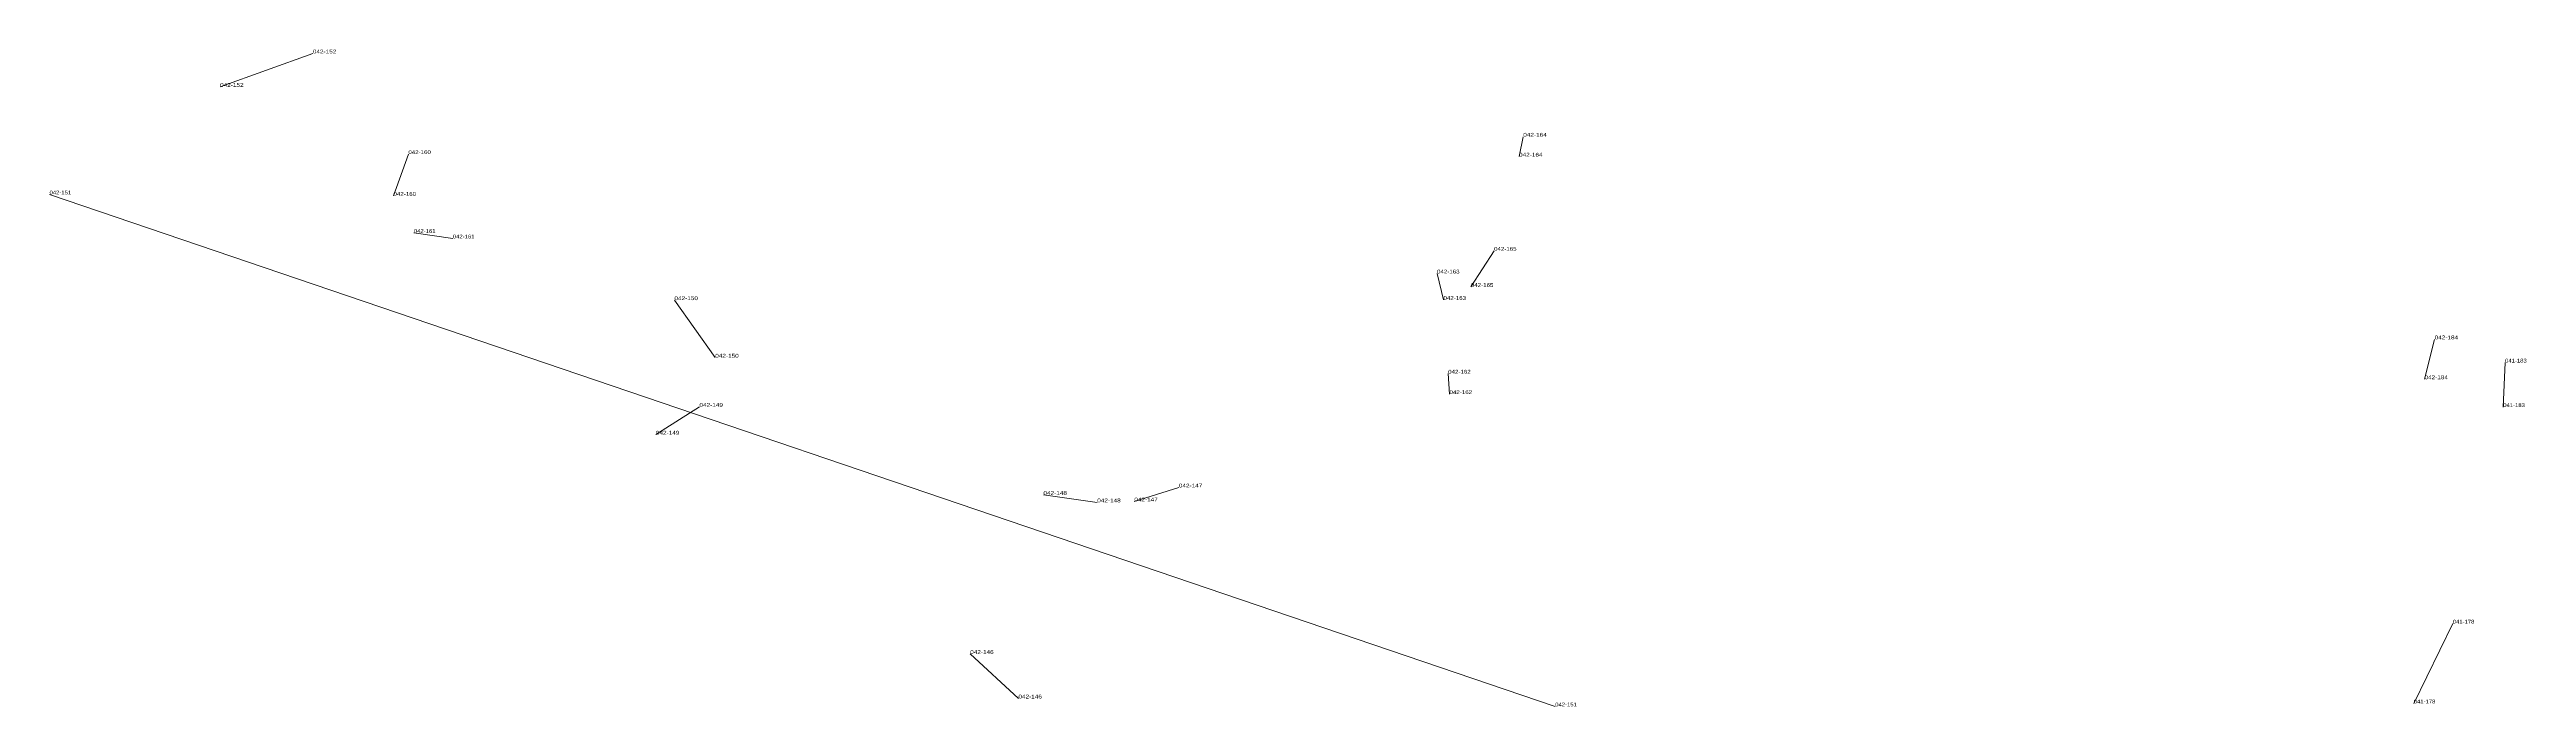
# Model space of a CAD drawing. Header units: metres. Extents: x 571156 to 607184, y 703608 to 727431.
# Drawn here: x 581252 to 582547, y 717653 to 717996 of the extents above; entities that cross this region are included whole.
import ezdxf

# ---------------------------------------------------------------- set-up
doc = ezdxf.new("R2010")
doc.units = ezdxf.units.M
doc.header["$LTSCALE"] = 0.8
doc.layers.add('60', color=7, linetype='Continuous', lineweight=13)
doc.layers.add('61', color=7, linetype='Continuous')

msp = doc.modelspace()

# ---------------------------------------------------------------- linework, layer by layer
at = {"layer": '60'}
for p, q in [((581341.58, 717976.37), (581390.03, 717993.82)), ((581341.58, 717976.37), (581390.03, 717993.82)), ((582020.38, 717939.92), (582022.56, 717950.33)), ((582020.38, 717939.92), (582022.56, 717950.33)), ((581439.94, 717941.25), (581432.18, 717919.44)), ((581439.94, 717941.25), (581432.18, 717919.44)), ((581252.43, 717920.17), (582039.28, 717652.72)), ((581252.43, 717920.17), (582039.28, 717652.72)), ((581442.84, 717900.06), (581463.19, 717897.16)), ((581442.84, 717900.06), (581463.19, 717897.16)), ((581995.19, 717871.84), (582007.3, 717890.74)), ((581995.19, 717871.84), (582007.3, 717890.74)), ((581980.89, 717865.06), (581977.5, 717878.87)), ((581980.89, 717865.06), (581977.5, 717878.87)), ((581600.31, 717834.9), (581578.99, 717864.94)), ((581600.31, 717834.9), (581578.99, 717864.94)), ((582493.51, 717823.63), (582498.84, 717844.47)), ((582493.51, 717823.63), (582498.84, 717844.47)), ((581984.04, 717815.88), (581983.32, 717826.54)), ((581984.04, 717815.88), (581983.32, 717826.54)), ((582534.69, 717809.1), (582535.66, 717832.35)), ((582534.69, 717809.1), (582535.66, 717832.35)), ((581592.07, 717809.22), (581569.3, 717794.68)), ((581592.07, 717809.22), (581569.3, 717794.68)), ((581799.93, 717759.31), (581771.83, 717763.19)), ((581799.93, 717759.31), (581771.83, 717763.19)), ((581819.31, 717759.8), (581842.57, 717767.07)), ((581819.31, 717759.8), (581842.57, 717767.07)), ((582508.29, 717695.96), (582487.94, 717654.29)), ((582508.29, 717695.96), (582487.94, 717654.29)), ((581758.74, 717656.84), (581733.55, 717680.1)), ((581758.74, 717656.84), (581733.55, 717680.1))]:
    msp.add_line(p, q, dxfattribs=at)

# ---------------------------------------------------------------- texts
for s, width, p in [('042-152', 1.25, (581390.03, 717993.82)), ('042-152', 1.25, (581390.03, 717993.82)), ('042-164', 1.25, (582022.56, 717950.33)), ('042-164', 1.25, (582022.56, 717950.33)), ('042-160', 1.2, (581432.18, 717919.44)), ('042-160', 1.2, (581432.18, 717919.44)), ('042-161', 1.15, (581463.19, 717897.16)), ('042-161', 1.15, (581463.19, 717897.16)), ('042-165', 1.2, (582007.3, 717890.74)), ('042-165', 1.2, (582007.3, 717890.74)), ('042-163', 1.2, (581977.5, 717878.87)), ('042-163', 1.2, (581977.5, 717878.87)), ('042-150', 1.25, (581578.99, 717864.94)), ('042-150', 1.25, (581578.99, 717864.94)), ('042-184', 1.25, (582498.84, 717844.47)), ('042-184', 1.25, (582498.84, 717844.47)), ('042-162', 1.2, (581983.32, 717826.54)), ('042-162', 1.2, (581983.32, 717826.54)), ('041-183', 1.15, (582535.66, 717832.35)), ('041-183', 1.15, (582535.66, 717832.35)), ('042-149', 1.25, (581569.3, 717794.68)), ('042-149', 1.25, (581569.3, 717794.68)), ('042-148', 1.25, (581771.83, 717763.19)), ('042-148', 1.25, (581771.83, 717763.19)), ('042-147', 1.25, (581842.57, 717767.07)), ('042-147', 1.25, (581842.57, 717767.07)), ('042-146', 1.25, (581733.55, 717680.1)), ('042-146', 1.25, (581733.55, 717680.1)), ('042-151', 1.15, (582039.28, 717652.72)), ('042-151', 1.15, (582039.28, 717652.72)), ('041-178', 1.15, (582487.94, 717654.29)), ('041-178', 1.15, (582487.94, 717654.29))]:
    msp.add_text(s, height=2, dxfattribs=dict(at, width=width)).set_placement(p)
at = {"layer": '61'}
for s, width, p in [('042-152', 1.25, (581341.58, 717976.37)), ('042-152', 1.25, (581341.58, 717976.37)), ('042-160', 1.2, (581439.94, 717941.25)), ('042-160', 1.2, (581439.94, 717941.25)), ('042-164', 1.25, (582020.38, 717939.92)), ('042-164', 1.25, (582020.38, 717939.92)), ('042-151', 1.15, (581252.43, 717920.17)), ('042-151', 1.15, (581252.43, 717920.17)), ('042-161', 1.15, (581442.84, 717900.06)), ('042-161', 1.15, (581442.84, 717900.06)), ('042-163', 1.2, (581980.89, 717865.06)), ('042-163', 1.2, (581980.89, 717865.06)), ('042-165', 1.2, (581995.19, 717871.84)), ('042-165', 1.2, (581995.19, 717871.84)), ('042-150', 1.25, (581600.31, 717834.9)), ('042-150', 1.25, (581600.31, 717834.9)), ('042-184', 1.25, (582493.51, 717823.63)), ('042-184', 1.25, (582493.51, 717823.63)), ('042-162', 1.2, (581984.04, 717815.88)), ('042-162', 1.2, (581984.04, 717815.88)), ('042-149', 1.25, (581592.07, 717809.22)), ('042-149', 1.25, (581592.07, 717809.22)), ('041-183', 1.15, (582534.69, 717809.1)), ('041-183', 1.15, (582534.69, 717809.1)), ('042-148', 1.25, (581799.93, 717759.31)), ('042-148', 1.25, (581799.93, 717759.31)), ('042-147', 1.25, (581819.31, 717759.8)), ('042-147', 1.25, (581819.31, 717759.8)), ('041-178', 1.15, (582508.29, 717695.96)), ('041-178', 1.15, (582508.29, 717695.96)), ('042-146', 1.25, (581758.74, 717656.84)), ('042-146', 1.25, (581758.74, 717656.84))]:
    msp.add_text(s, height=2, dxfattribs=dict(at, width=width)).set_placement(p)

doc.saveas('drawing.dxf')
